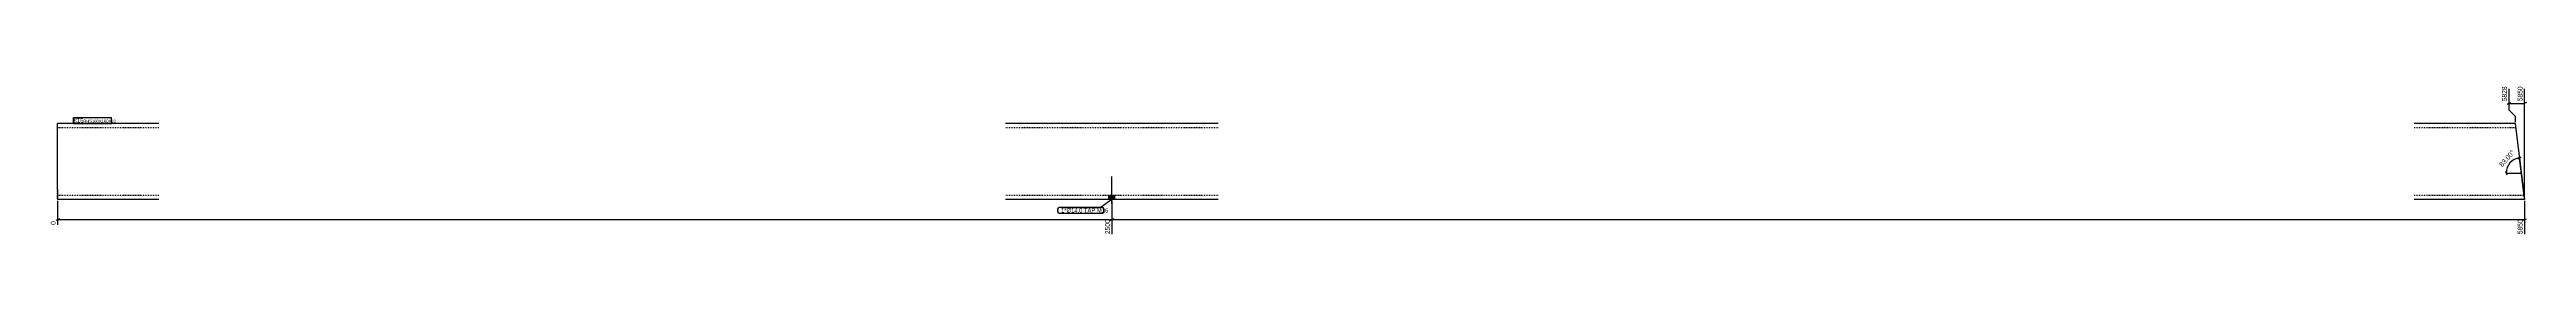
# Model space of a CAD drawing. Header units: millimetres. Extents: x 9 to 17805, y 7 to 355.
# Drawn here: x 11932 to 17805, y 7 to 355 of the extents above; entities that cross this region are included whole.
import ezdxf

# ---------------------------------------------------------------- set-up
doc = ezdxf.new("R2010")
doc.units = ezdxf.units.MM
doc.linetypes.add('DXK_LINE_DOT2', pattern=[3.9198, 1.9599, -1.9599])
for name, color, linetype in [('MÅLSÆTNING', 7, 'Continuous'), ('STÅL', 7, 'Continuous'), ('TEKST', 7, 'Continuous')]:
    doc.layers.add(name, color=color, linetype=linetype)
doc.styles.add('Arial Narrow', font='ARIALN.TTF', dxfattribs={"height": 0.2})

msp = doc.modelspace()

# ---------------------------------------------------------------- hatches: boundary and pattern name
at = {"layer": 'STÅL', "linetype": 'Continuous'}
msp.add_hatch(color=3, dxfattribs=at).paths.add_polyline_path([(14458, 100.6), (14444, 100.6), (14444, 90.6), (14458, 90.6)])

# ---------------------------------------------------------------- linework, layer by layer
at = {"layer": 'MÅLSÆTNING', "color": 7, "linetype": 'Continuous'}
for p, q in [((17763.6, 352.4), (17763.6, 303.1)), ((17800.7, 93.6), (17800.7, 352.4)), ((17759.1, 316.3), (17768.1, 319.9)), ((17763.6, 318.1), (17800.7, 318.1)), ((17763.6, 303.1), (17778.6, 288.1)), ((17805.2, 319.9), (17796.2, 316.3)), ((17778.6, 288.1), (17778.6, 273.6)), ((17784.4, 186.8), (17792.9, 191.5)), ((17800.4, 93.5), (17788.6, 189.1)), ((17788.6, 189.1), (17793, 153.4)), ((17755.2, 157.9), (17758.8, 148.9)), ((17757, 153.4), (17793, 153.4)), ((11951, 87.6), (11951, 30.9)), ((14451, 87.6), (14451, 9)), ((17800.7, 87.6), (17800.7, 9)), ((11955.5, 45.2), (11946.5, 41.6)), ((11951, 43.4), (14451, 43.4)), ((14446.5, 41.6), (14455.5, 45.2)), ((17796.2, 41.6), (17805.2, 45.2))]:
    msp.add_line(p, q, dxfattribs=at)
msp.add_arc((17793, 153.4), 36, 97, 180, dxfattribs=at)
at = {"layer": 'STÅL', "color": 2, "linetype": 'Continuous'}
for p, q in [((12191, 270.6), (11951, 270.6)), ((11951, 115.6), (11951, 270.6)), ((14703, 270.6), (14199, 270.6)), ((17778.6, 270.6), (17538.6, 270.6)), ((17778.6, 270.6), (17800.7, 90.6)), ((11951, 115.6), (11951, 90.6)), ((12191, 90.6), (11951, 90.6)), ((14703, 90.6), (14199, 90.6)), ((17800.7, 90.6), (17538.6, 90.6))]:
    msp.add_line(p, q, dxfattribs=at)
at = {"layer": 'STÅL', "color": 7, "linetype": 'DXK_LINE_DOT2'}
for p, q in [((12191, 260.6), (11951, 260.6)), ((14703, 260.6), (14199, 260.6)), ((17779.9, 260.6), (17538.6, 260.6)), ((11951, 92.5), (11951, 115.6)), ((12191, 100.6), (11951, 100.6)), ((14703, 100.6), (14199, 100.6)), ((17799.5, 100.6), (17538.6, 100.6))]:
    msp.add_line(p, q, dxfattribs=at)
at = {"layer": 'STÅL', "color": 3, "linetype": 'Continuous'}
for p, q in [((14451, 80.6), (14451, 145.6)), ((14444, 90.6), (14444, 100.6)), ((14458, 90.6), (14458, 100.6))]:
    msp.add_line(p, q, dxfattribs=at)

# ---------------------------------------------------------------- next in the draw order: wipeouts: each hides what was drawn before it
at = {"color": 0, "linetype": 'Continuous'}
for points in [[(17798.3, 354.8), (17781.5, 354.8), (17781.5, 320.8), (17798.3, 320.8)], [(11948.6, 40.6), (11931.8, 40.6), (11931.8, 28.5), (11948.6, 28.5)], [(14448.6, 40.6), (14431.8, 40.6), (14431.8, 6.6), (14448.6, 6.6)]]:
    msp.add_wipeout(points, dxfattribs=at).dxf.layer = 'MÅLSÆTNING'
at = {"color": 0}
for points, layer in [([(17777.4, 196.7), (17764.8, 207.8), (17735.6, 174.8), (17748.2, 163.6)], 'MÅLSÆTNING'), ([(12008.5, 272.7), (12008.5, 283.2), (11990, 283.2), (11990, 272.7)], 'TEKST')]:
    msp.add_wipeout(points, dxfattribs=at).dxf.layer = layer

# ---------------------------------------------------------------- next in the draw order: linework, layer by layer
at = {"layer": 'MÅLSÆTNING', "color": 7, "linetype": 'Continuous'}
for p, q in [((14451, 87.6), (14451, 9)), ((14455.5, 45.2), (14446.5, 41.6)), ((14451, 43.4), (17800.7, 43.4))]:
    msp.add_line(p, q, dxfattribs=at)

# ---------------------------------------------------------------- next in the draw order: texts
at = {"layer": 'MÅLSÆTNING', "color": 3, "style": 'Arial Narrow'}
msp.add_text('83.00°', height=11.45, rotation=48.50088, dxfattribs=at).set_placement((17748, 167))
at = {"layer": 'MÅLSÆTNING', "color": 3, "linetype": 'Continuous', "style": 'Arial Narrow'}
for s, height, p in [('0', 11.5, (11946.2, 30.9)), ('2500', 11.45, (14446.2, 9))]:
    msp.add_text(s, height=height, rotation=90.00021, dxfattribs=at).set_placement(p)

# ---------------------------------------------------------------- next in the draw order: wipeouts: each hides what was drawn before it
at = {"color": 0, "linetype": 'Continuous'}
msp.add_wipeout([(17761.2, 354.8), (17744.4, 354.8), (17744.4, 320.8), (17761.2, 320.8)], dxfattribs=at).dxf.layer = 'MÅLSÆTNING'
at = {"color": 0}
msp.add_wipeout([(12008.5, 272.7), (12008.5, 283.2), (11990, 283.2), (11990, 272.7)], dxfattribs=at).dxf.layer = 'TEKST'

# ---------------------------------------------------------------- next in the draw order: texts
at = {"layer": 'MÅLSÆTNING', "color": 3, "linetype": 'Continuous', "style": 'Arial Narrow'}
for s, p in [('5828', (17758.8, 323.2)), ('5850', (17795.9, 323.2))]:
    msp.add_text(s, height=11.45, rotation=90.00021, dxfattribs=at).set_placement(p)

# ---------------------------------------------------------------- next in the draw order: wipeouts: each hides what was drawn before it
at = {"color": 0, "linetype": 'Continuous'}
msp.add_wipeout([(17798.3, 40.6), (17781.5, 40.6), (17781.5, 6.6), (17798.3, 6.6)], dxfattribs=at).dxf.layer = 'MÅLSÆTNING'
at = {"color": 0}
for points in [[(12076.5, 272.7), (12076.5, 280.2), (12011.7, 280.2), (12011.7, 272.7)], [(14423.9, 60.1), (14423.9, 70.6), (14330.5, 70.6), (14330.5, 60.1)]]:
    msp.add_wipeout(points, dxfattribs=at).dxf.layer = 'TEKST'

# ---------------------------------------------------------------- next in the draw order: texts
at = {"layer": 'MÅLSÆTNING', "color": 3, "linetype": 'Continuous', "style": 'Arial Narrow'}
msp.add_text('5850', height=11.45, rotation=90.00021, dxfattribs=at).set_placement((17795.9, 9))

# ---------------------------------------------------------------- next in the draw order: wipeouts: each hides what was drawn before it
at = {"color": 0}
for points in [[(12076.5, 272.7), (12076.5, 280.2), (12011.7, 280.2), (12011.7, 272.7)], [(14423.9, 60.1), (14423.9, 70.6), (14330.5, 70.6), (14330.5, 60.1)]]:
    msp.add_wipeout(points, dxfattribs=at).dxf.layer = 'TEKST'

# ---------------------------------------------------------------- next in the draw order: linework, layer by layer
at = {"layer": 'TEKST', "color": 7, "linetype": 'Continuous'}
for p, q in [((11988.2, 285), (12078.3, 285)), ((11988.2, 270.9), (11988.2, 285)), ((11988.2, 270.9), (12078.3, 270.9)), ((12078.3, 270.9), (12078.3, 285)), ((14328.7, 72.4), (14425.7, 72.4)), ((14450.6, 91.1), (14425.7, 72.4)), ((14328.7, 58.3), (14425.7, 58.3))]:
    msp.add_line(p, q, dxfattribs=at)
for centre, start, end in [((14328.7, 65.3), 90, 270), ((14425.7, 65.3), 270, 90)]:
    msp.add_arc(centre, 7.05, start, end, dxfattribs=at)

# ---------------------------------------------------------------- next in the draw order: texts
at = {"layer": 'TEKST', "color": 3, "style": 'Arial Narrow'}
for s, height, p in [('s16', 10.02, (11990, 272.7)), ('RHS180X180X10', 7.158, (12011.7, 272.7)), ('1*Ø14.0 TAP M16', 10.021, (14330.5, 60.1))]:
    msp.add_text(s, height=height, dxfattribs=at).set_placement(p)

doc.saveas('drawing.dxf')
